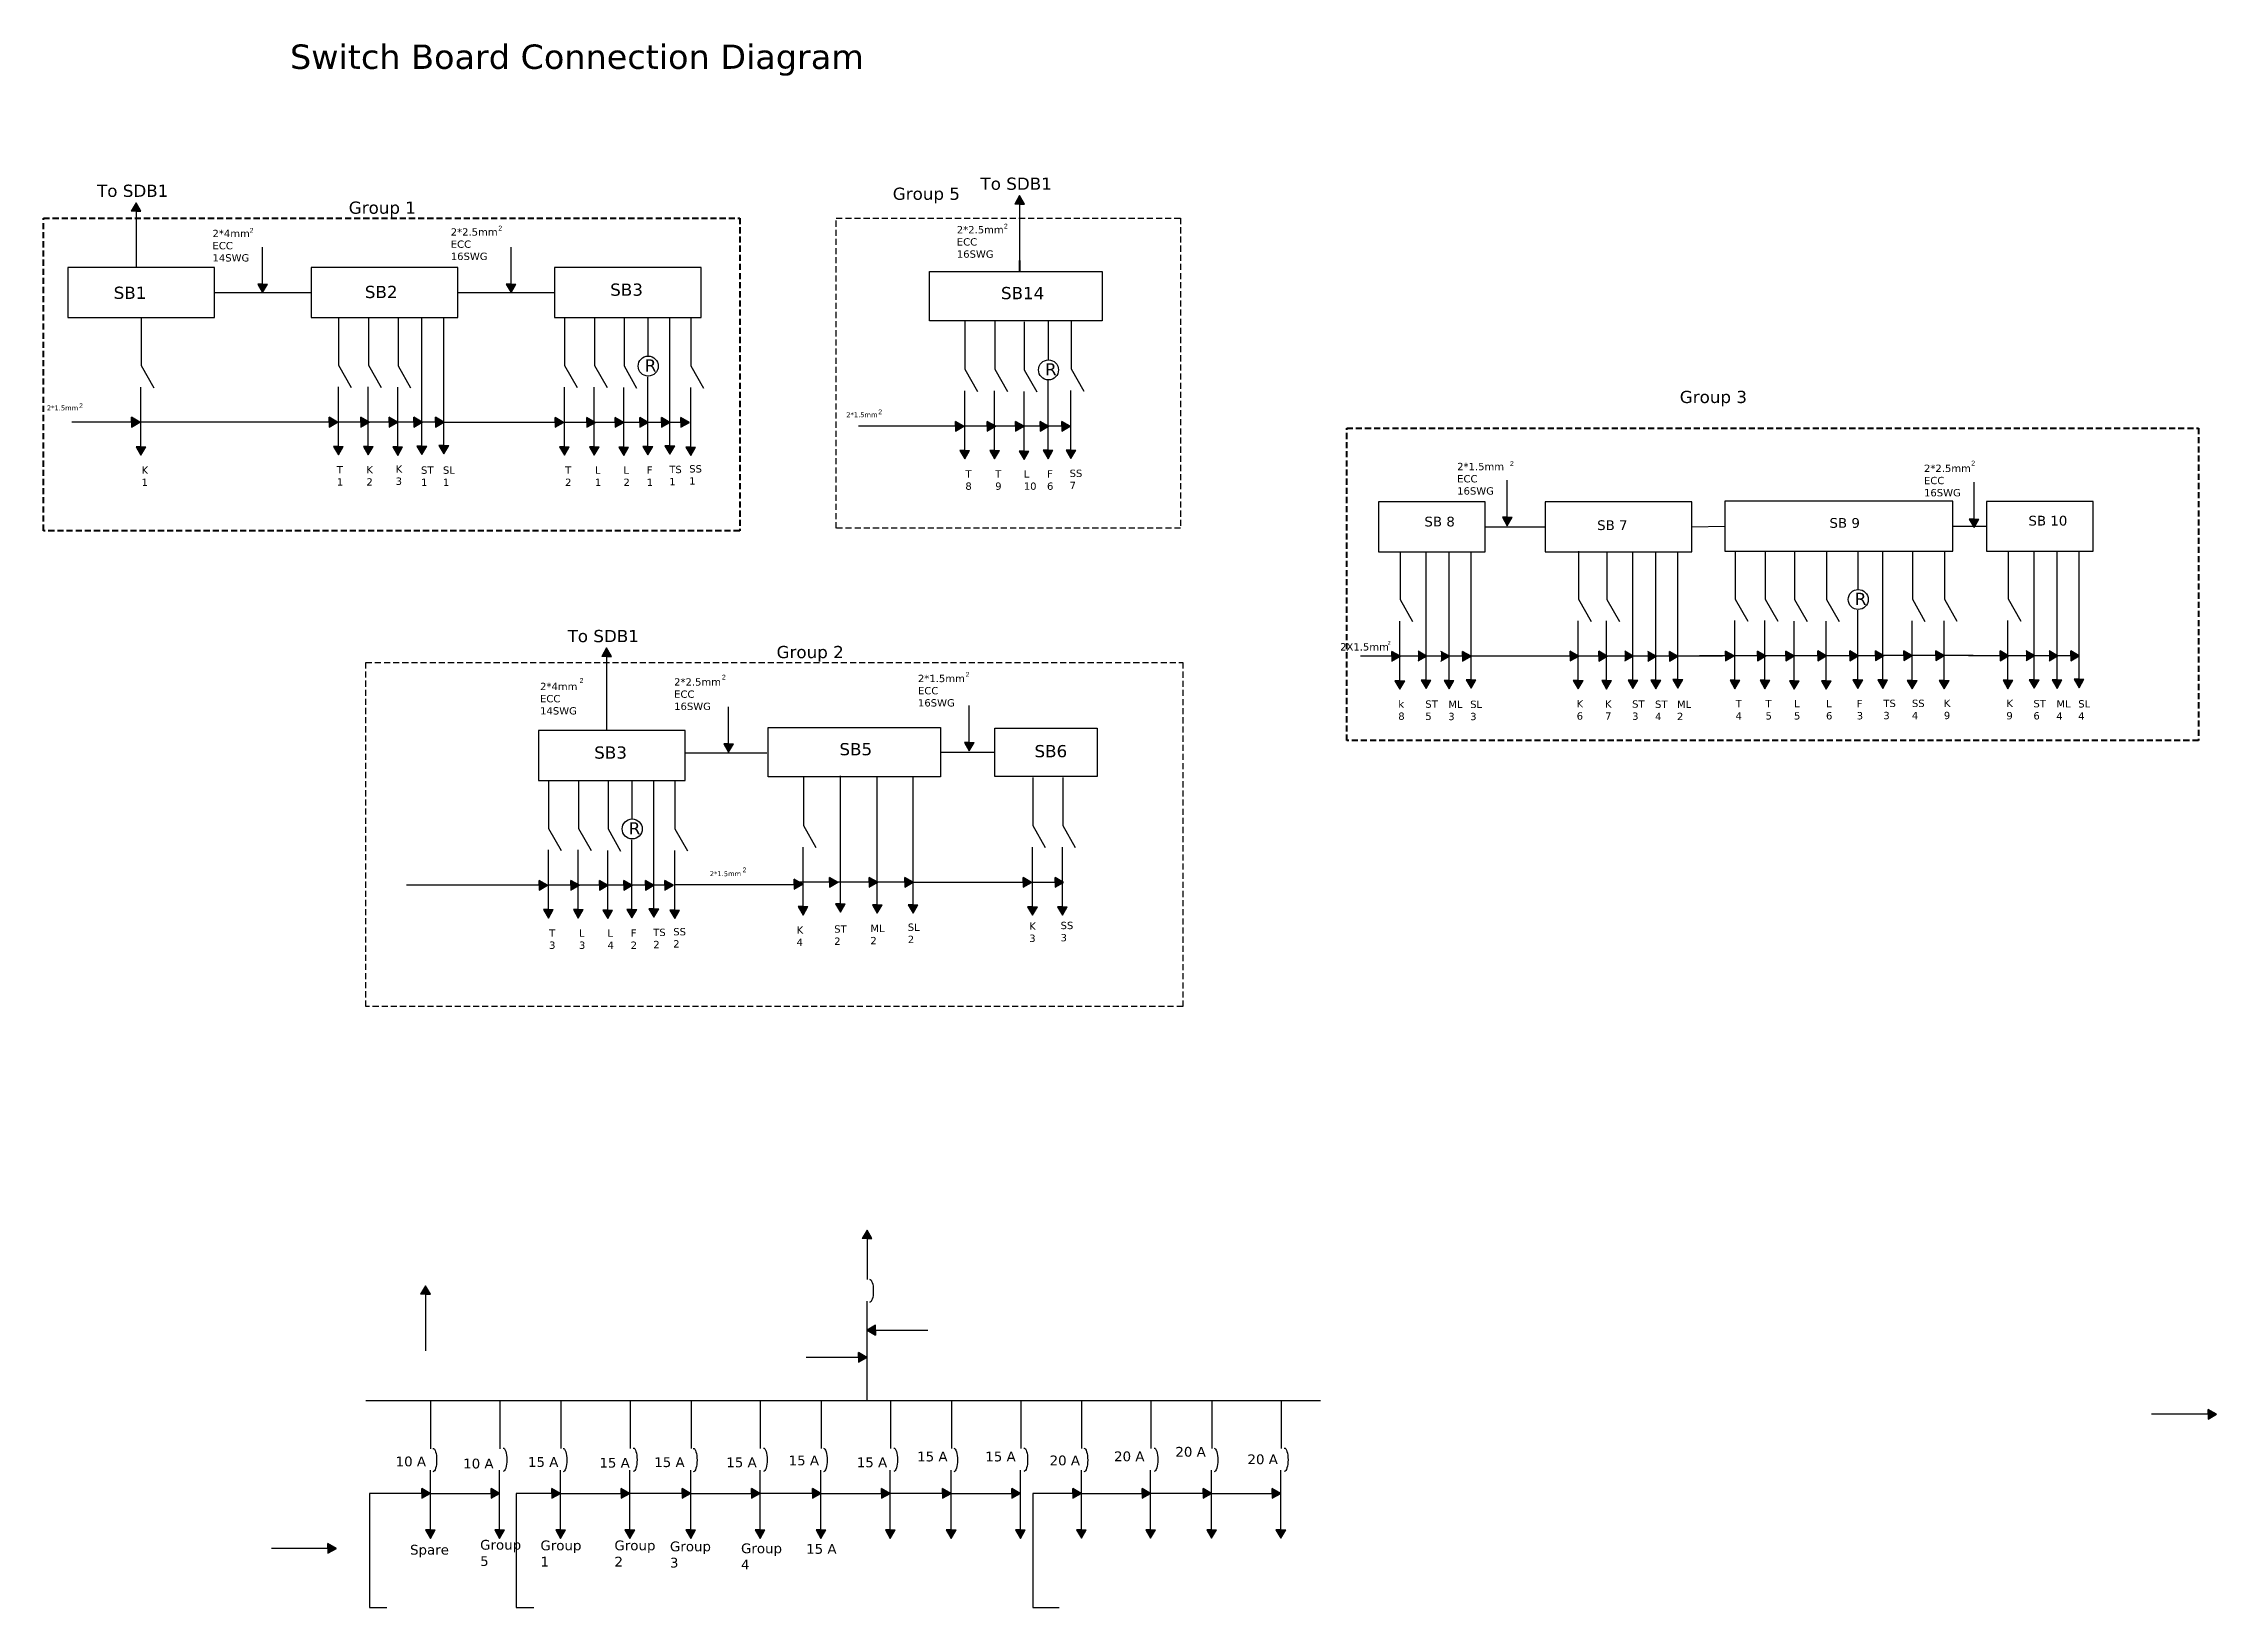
# Model space of a CAD drawing. Header units: millimetres. Extents: x 36 to 163, y -18 to 46.
# Drawn here: x 35.6 to 124.7, y -18.1 to 46.1 of the extents above; entities that cross this region are included whole.
import ezdxf

# ---------------------------------------------------------------- set-up
doc = ezdxf.new("R2010")
doc.units = ezdxf.units.MM
doc.header["$MEASUREMENT"] = 0
doc.linetypes.add('ACAD_ISO02W100', pattern=[15, 12, -3])
doc.linetypes.add('DASHED2', pattern=[0.375, 0.25, -0.125])

msp = doc.modelspace()

# ---------------------------------------------------------------- texts
at = {"attachment_point": 1}
for s, insert, char_height, width in [('{\\fVerdana|b0|i0|c0|p34;Switch Board Connection Diagram}', (45.678, 46.056), 1, 35.3303), ('{\\fVerdana|b0|i0|c0|p34;To SDB1}', (37.759, 40.304), 0.5, 3.69695), ('{\\fVerdana|b0|i0|c0|p34;Group 5}', (70.415, 40.183), 0.5, 3.69695), ('{\\fVerdana|b0|i0|c0|p34;To SDB1}', (74.016, 40.595), 0.5, 3.69695), ('{\\fVerdana|b0|i0|c0|p34;Group 1}', (48.089, 39.611), 0.5, 3.69695), ('{\\fVerdana|b0|i0|c0|p34;2*4mm\\PECC\\P14SWG}', (42.497, 38.453), 0.3, 2.25746), ('2', (44.024, 38.53), 0.2, 0.64172), ('{\\fVerdana|b0|i0|c0|p34;2*2.5mm\\PECC\\P16SWG}', (52.275, 38.514), 0.3, 2.25746), ('2', (54.231, 38.622), 0.2, 0.64172), ('{\\fVerdana|b0|i0|c0|p34;2*2.5mm\\PECC\\P16SWG}', (73.043, 38.607), 0.3, 2.25746), ('2', (74.977, 38.701), 0.2, 0.64172), ('{\\fVerdana|b0|i0|c0|p34;SB1}', (38.442, 36.119), 0.5, 3.69695), ('{\\fVerdana|b0|i0|c0|p34;SB2}', (48.75, 36.153), 0.5, 3.69695), ('{\\fVerdana|b0|i0|c0|p34;SB3}', (58.819, 36.247), 0.5, 3.69695), ('{\\fVerdana|b0|i0|c0|p34;SB14}', (74.855, 36.106), 0.5, 3.69695), ('{\\fVerdana|b0|i0|c0|p34;R}', (60.236, 33.136), 0.5, 0.48631), ('{\\fVerdana|b0|i0|c0|p34;R}', (76.663, 32.979), 0.5, 0.48631), ('{\\fVerdana|b0|i0|c0|p34;2*1.5mm}', (35.702, 31.245), 0.2, 2.25746), ('2', (37.024, 31.336), 0.2, 0.64172), ('{\\fVerdana|b0|i0|c0|p34;Group 3}', (102.713, 31.846), 0.5, 3.69695), ('{\\fVerdana|b0|i0|c0|p34;2*1.5mm}', (68.507, 30.965), 0.2, 2.25746), ('2', (69.822, 31.087), 0.2, 0.64172), ('{\\fVerdana|b0|i0|c0|p34;K\\P1}', (39.588, 28.742), 0.3, 0.35226), ('{\\fVerdana|b0|i0|c0|p34;T\\P1}', (47.6, 28.758), 0.3, 0.35226), ('{\\fVerdana|b0|i0|c0|p34;K\\P2}', (48.814, 28.758), 0.3, 0.35226), ('{\\fVerdana|b0|i0|c0|p34;K\\P3}', (50.013, 28.788), 0.3, 0.35226), ('{\\fVerdana|b0|i0|c0|p34;ST\\P1}', (51.055, 28.742), 0.3, 0.35226), ('{\\fVerdana|b0|i0|c0|p34;SL\\P1}', (51.954, 28.742), 0.3, 0.35226), ('{\\fVerdana|b0|i0|c0|p34;T\\P2}', (56.966, 28.742), 0.3, 0.35226), ('{\\fVerdana|b0|i0|c0|p34;L\\P1}', (58.192, 28.742), 0.3, 0.35226), ('{\\fVerdana|b0|i0|c0|p34;L\\P2}', (59.363, 28.742), 0.3, 0.35226), ('{\\fVerdana|b0|i0|c0|p34;F\\P1}', (60.317, 28.742), 0.3, 0.35226), ('{\\fVerdana|b0|i0|c0|p34;TS\\P1}', (61.243, 28.769), 0.3, 0.35226), ('{\\fVerdana|b0|i0|c0|p34;SS\\P1}', (62.06, 28.796), 0.3, 0.35226), ('{\\fVerdana|b0|i0|c0|p34;T\\P8}', (73.394, 28.585), 0.3, 0.35226), ('{\\fVerdana|b0|i0|c0|p34;T\\P9}', (74.619, 28.585), 0.3, 0.35226), ('{\\fVerdana|b0|i0|c0|p34;L\\P10}', (75.791, 28.585), 0.3, 0.35226), ('{\\fVerdana|b0|i0|c0|p34;F\\P6}', (76.744, 28.585), 0.3, 0.35226), ('{\\fVerdana|b0|i0|c0|p34;SS\\P7}', (77.67, 28.612), 0.3, 0.35226), ('{\\fVerdana|b0|i0|c0|p34;2*1.5mm\\PECC\\P16SWG}', (93.577, 28.889), 0.3, 2.25746), ('2', (95.747, 28.967), 0.2, 0.64172), ('{\\fVerdana|b0|i0|c0|p34;2*2.5mm\\PECC\\P16SWG}', (112.736, 28.816), 0.3, 2.25746), ('2', (114.678, 28.981), 0.2, 0.64172), ('{\\fVerdana|b0|i0|c0|p34;SB 8}', (92.233, 26.681), 0.4, 1.46156), ('{\\fVerdana|b0|i0|c0|p34;SB 7}', (99.322, 26.534), 0.4, 1.46156), ('{\\fVerdana|b0|i0|c0|p34;SB 9}', (108.856, 26.625), 0.4, 1.46156), ('{\\fVerdana|b0|i0|c0|p34;SB 10}', (117.021, 26.718), 0.4, 1.74185), ('{\\fVerdana|b0|i0|c0|p34;R}', (109.895, 23.559), 0.5, 0.48631), ('{\\fVerdana|b0|i0|c0|p34;To SDB1}', (57.07, 22.034), 0.5, 3.69695), ('{\\fVerdana|b0|i0|c0|p34;2X1.5mm}', (88.774, 21.49), 0.3, 0.35226), ('{\\fVerdana|b0|i0|c0|p34;2}', (90.723, 21.583), 0.15, 0.35226), ('{\\fVerdana|b0|i0|c0|p34;Group 2}', (65.646, 21.378), 0.5, 3.69695), ('{\\fVerdana|b0|i0|c0|p34;2*4mm\\PECC\\P14SWG}', (55.94, 19.866), 0.3, 2.25746), ('2', (57.563, 20.059), 0.2, 0.64172), ('{\\fVerdana|b0|i0|c0|p34;2*2.5mm\\PECC\\P16SWG}', (61.442, 20.05), 0.3, 2.25746), ('2', (63.404, 20.195), 0.2, 0.64172), ('{\\fVerdana|b0|i0|c0|p34;2*1.5mm\\PECC\\P16SWG}', (71.449, 20.194), 0.3, 2.25746), ('2', (73.406, 20.311), 0.2, 0.64172), ('{\\fVerdana|b0|i0|c0|p34;k\\P8}', (91.161, 19.147), 0.3, 0.35226), ('{\\fVerdana|b0|i0|c0|p34;ST\\P5}', (92.271, 19.142), 0.3, 0.35226), ('{\\fVerdana|b0|i0|c0|p34;ML\\P3}', (93.211, 19.134), 0.3, 0.35226), ('{\\fVerdana|b0|i0|c0|p34;SL\\P3}', (94.11, 19.134), 0.3, 0.35226), ('{\\fVerdana|b0|i0|c0|p34;K\\P6}', (98.481, 19.154), 0.3, 0.35226), ('{\\fVerdana|b0|i0|c0|p34;K\\P7}', (99.647, 19.15), 0.3, 0.35226), ('{\\fVerdana|b0|i0|c0|p34;ST\\P3}', (100.757, 19.145), 0.3, 0.35226), ('{\\fVerdana|b0|i0|c0|p34;ST\\P4}', (101.698, 19.137), 0.3, 0.35226), ('{\\fVerdana|b0|i0|c0|p34;ML\\P2}', (102.597, 19.137), 0.3, 0.35226), ('{\\fVerdana|b0|i0|c0|p34;T\\P4}', (105.005, 19.16), 0.3, 0.35226), ('{\\fVerdana|b0|i0|c0|p34;T\\P5}', (106.231, 19.16), 0.3, 0.35226), ('{\\fVerdana|b0|i0|c0|p34;L\\P5}', (107.402, 19.16), 0.3, 0.35226), ('{\\fVerdana|b0|i0|c0|p34;L\\P6}', (108.714, 19.163), 0.3, 0.35226), ('{\\fVerdana|b0|i0|c0|p34;F\\P3}', (109.976, 19.164), 0.3, 0.35226), ('{\\fVerdana|b0|i0|c0|p34;TS\\P3}', (111.067, 19.172), 0.3, 0.35226), ('{\\fVerdana|b0|i0|c0|p34;SS\\P4}', (112.238, 19.172), 0.3, 0.35226), ('{\\fVerdana|b0|i0|c0|p34;K\\P9}', (113.55, 19.175), 0.3, 0.35226), ('{\\fVerdana|b0|i0|c0|p34;K\\P9}', (116.116, 19.167), 0.3, 0.35226), ('{\\fVerdana|b0|i0|c0|p34;ST\\P6}', (117.226, 19.161), 0.3, 0.35226), ('{\\fVerdana|b0|i0|c0|p34;ML\\P4}', (118.167, 19.153), 0.3, 0.35226), ('{\\fVerdana|b0|i0|c0|p34;SL\\P4}', (119.065, 19.153), 0.3, 0.35226), ('{\\fVerdana|b0|i0|c0|p34;SB3}', (58.163, 17.254), 0.5, 3.69695), ('{\\fVerdana|b0|i0|c0|p34;SB5}', (68.225, 17.392), 0.5, 3.69695), ('{\\fVerdana|b0|i0|c0|p34;SB6}', (76.232, 17.312), 0.5, 3.69695), ('{\\fVerdana|b0|i0|c0|p34;R}', (59.58, 14.143), 0.5, 0.48631), ('{\\fVerdana|b0|i0|c0|p34;2*1.5mm}', (62.907, 12.132), 0.2, 2.25746), ('2', (64.25, 12.29), 0.2, 0.64172), ('{\\fVerdana|b0|i0|c0|p34;K\\P4}', (66.469, 9.871), 0.3, 0.35226), ('{\\fVerdana|b0|i0|c0|p34;ST\\P2}', (68.011, 9.913), 0.3, 0.35226), ('{\\fVerdana|b0|i0|c0|p34;ML\\P2}', (69.496, 9.938), 0.3, 0.35226), ('{\\fVerdana|b0|i0|c0|p34;SL\\P2}', (71.032, 9.987), 0.3, 0.35226), ('{\\fVerdana|b0|i0|c0|p34;K\\P3}', (76.014, 10.034), 0.3, 0.35226), ('{\\fVerdana|b0|i0|c0|p34;SS\\P3}', (77.301, 10.059), 0.3, 0.35226), ('{\\fVerdana|b0|i0|c0|p34;T\\P3}', (56.31, 9.749), 0.3, 0.35226), ('{\\fVerdana|b0|i0|c0|p34;L\\P3}', (57.536, 9.749), 0.3, 0.35226), ('{\\fVerdana|b0|i0|c0|p34;L\\P4}', (58.707, 9.749), 0.3, 0.35226), ('{\\fVerdana|b0|i0|c0|p34;F\\P2}', (59.66, 9.749), 0.3, 0.35226), ('{\\fVerdana|b0|i0|c0|p34;TS\\P2}', (60.586, 9.776), 0.3, 0.35226), ('{\\fVerdana|b0|i0|c0|p34;SS\\P2}', (61.404, 9.803), 0.3, 0.35226), ('{\\fVerdana|b0|i0|c0|p34;20 A}', (82.014, -11.487), 0.4, 1.46751), ('{\\fVerdana|b0|i0|c0|p34;10 A}', (50.013, -11.883), 0.4, 1.46751), ('{\\fVerdana|b0|i0|c0|p34;10 A}', (52.785, -11.969), 0.4, 1.46751), ('{\\fVerdana|b0|i0|c0|p34;15 A}', (55.445, -11.905), 0.4, 1.46751), ('{\\fVerdana|b0|i0|c0|p34;15 A}', (58.375, -11.935), 0.4, 1.46751), ('{\\fVerdana|b0|i0|c0|p34;15 A}', (60.627, -11.914), 0.4, 1.46751), ('{\\fVerdana|b0|i0|c0|p34;15 A}', (63.584, -11.92), 0.4, 1.46751), ('{\\fVerdana|b0|i0|c0|p34;15 A}', (66.142, -11.841), 0.4, 1.46751), ('{\\fVerdana|b0|i0|c0|p34;15 A}', (68.939, -11.92), 0.4, 1.46751), ('{\\fVerdana|b0|i0|c0|p34;15 A}', (71.416, -11.681), 0.4, 1.46751), ('{\\fVerdana|b0|i0|c0|p34;15 A}', (74.213, -11.681), 0.4, 1.46751), ('{\\fVerdana|b0|i0|c0|p34;20 A}', (76.851, -11.841), 0.4, 1.46751), ('{\\fVerdana|b0|i0|c0|p34;20 A}', (79.497, -11.674), 0.4, 1.46751), ('{\\fVerdana|b0|i0|c0|p34;20 A}', (84.971, -11.794), 0.4, 1.46751), ('{\\fVerdana|b0|i0|c0|p34;Spare}', (50.605, -15.505), 0.4, 1.46751), ('{\\fVerdana|b0|i0|c0|p34;Group 5}', (53.482, -15.303), 0.4, 1.46751), ('{\\fVerdana|b0|i0|c0|p34;Group 1}', (55.956, -15.328), 0.4, 1.46751), ('{\\fVerdana|b0|i0|c0|p34;Group 2}', (58.993, -15.328), 0.4, 1.46751), ('{\\fVerdana|b0|i0|c0|p34;Group 3}', (61.271, -15.368), 0.4, 1.46751), ('{\\fVerdana|b0|i0|c0|p34;Group 4}', (64.188, -15.448), 0.4, 1.46751), ('{\\fVerdana|b0|i0|c0|p34;15 A}', (66.861, -15.472), 0.4, 1.46751)]:
    msp.add_mtext(s, dxfattribs=dict(at, insert=insert, char_height=char_height, width=width))

# ---------------------------------------------------------------- hatches: boundary and pattern name
for points in [[(39.362, 39.566), (39.162, 39.219), (39.362, 39.219), (39.562, 39.219)], [(75.619, 39.856), (75.419, 39.51), (75.619, 39.51), (75.819, 39.51)], [(44.552, 35.875), (44.752, 36.221), (44.552, 36.221), (44.352, 36.221)], [(54.748, 35.875), (54.948, 36.221), (54.748, 36.221), (54.548, 36.221)], [(39.513, 30.562), (39.167, 30.761), (39.167, 30.561), (39.167, 30.361)], [(47.627, 30.562), (47.281, 30.761), (47.281, 30.561), (47.281, 30.361)], [(48.937, 30.562), (48.591, 30.761), (48.591, 30.561), (48.591, 30.361)], [(50.1, 30.562), (49.754, 30.761), (49.754, 30.561), (49.754, 30.361)], [(51.102, 30.561), (50.755, 30.761), (50.755, 30.561), (50.755, 30.361)], [(51.99, 30.561), (51.644, 30.761), (51.644, 30.561), (51.644, 30.361)], [(56.902, 30.551), (56.556, 30.75), (56.556, 30.55), (56.556, 30.35)], [(58.212, 30.551), (57.866, 30.75), (57.866, 30.55), (57.866, 30.35)], [(59.375, 30.551), (59.029, 30.75), (59.029, 30.55), (59.029, 30.35)], [(60.377, 30.55), (60.03, 30.75), (60.03, 30.55), (60.03, 30.35)], [(61.265, 30.55), (60.919, 30.75), (60.919, 30.55), (60.919, 30.35)], [(62.068, 30.55), (61.721, 30.75), (61.721, 30.55), (61.721, 30.35)], [(73.33, 30.394), (72.984, 30.593), (72.984, 30.393), (72.984, 30.193)], [(74.64, 30.394), (74.294, 30.593), (74.294, 30.393), (74.294, 30.193)], [(75.803, 30.394), (75.456, 30.593), (75.456, 30.393), (75.456, 30.193)], [(76.804, 30.393), (76.458, 30.593), (76.458, 30.393), (76.458, 30.193)], [(77.693, 30.393), (77.347, 30.593), (77.347, 30.393), (77.347, 30.193)], [(39.56, 29.202), (39.759, 29.548), (39.559, 29.548), (39.359, 29.548)], [(47.664, 29.217), (47.864, 29.563), (47.664, 29.563), (47.464, 29.563)], [(48.892, 29.217), (49.092, 29.563), (48.892, 29.563), (48.692, 29.563)], [(50.101, 29.197), (50.3, 29.544), (50.1, 29.544), (49.9, 29.544)], [(51.087, 29.227), (51.287, 29.573), (51.087, 29.573), (50.887, 29.573)], [(51.99, 29.254), (52.19, 29.601), (51.99, 29.601), (51.79, 29.601)], [(56.939, 29.206), (57.139, 29.552), (56.939, 29.552), (56.739, 29.552)], [(58.167, 29.206), (58.367, 29.552), (58.167, 29.552), (57.967, 29.552)], [(59.376, 29.186), (59.575, 29.533), (59.375, 29.533), (59.175, 29.533)], [(60.362, 29.216), (60.562, 29.562), (60.362, 29.562), (60.162, 29.562)], [(61.265, 29.243), (61.465, 29.59), (61.265, 29.59), (61.065, 29.59)], [(62.124, 29.188), (62.324, 29.534), (62.124, 29.534), (61.924, 29.534)], [(73.366, 29.049), (73.566, 29.395), (73.366, 29.395), (73.166, 29.395)], [(74.595, 29.049), (74.795, 29.395), (74.595, 29.395), (74.395, 29.395)], [(75.803, 29.029), (76.003, 29.376), (75.803, 29.376), (75.603, 29.376)], [(76.79, 29.059), (76.989, 29.405), (76.789, 29.405), (76.589, 29.405)], [(77.725, 29.065), (77.925, 29.411), (77.725, 29.411), (77.525, 29.411)], [(95.633, 26.312), (95.833, 26.658), (95.633, 26.658), (95.433, 26.658)], [(114.792, 26.238), (114.991, 26.584), (114.791, 26.584), (114.591, 26.584)], [(58.673, 21.296), (58.473, 20.949), (58.673, 20.949), (58.873, 20.949)], [(91.247, 20.954), (90.901, 21.154), (90.901, 20.954), (90.901, 20.754)], [(92.317, 20.961), (91.971, 21.161), (91.971, 20.961), (91.971, 20.761)], [(93.258, 20.953), (92.911, 21.152), (92.911, 20.952), (92.911, 20.752)], [(94.147, 20.953), (93.8, 21.152), (93.8, 20.952), (93.8, 20.752)], [(98.567, 20.961), (98.221, 21.161), (98.221, 20.961), (98.221, 20.761)], [(99.733, 20.957), (99.387, 21.157), (99.387, 20.957), (99.387, 20.757)], [(100.803, 20.964), (100.457, 21.164), (100.457, 20.964), (100.457, 20.764)], [(101.744, 20.956), (101.398, 21.155), (101.398, 20.955), (101.398, 20.755)], [(102.633, 20.956), (102.287, 21.155), (102.287, 20.955), (102.287, 20.755)], [(104.941, 20.968), (104.595, 21.168), (104.595, 20.968), (104.595, 20.768)], [(106.251, 20.968), (105.905, 21.168), (105.905, 20.968), (105.905, 20.768)], [(107.414, 20.968), (107.068, 21.168), (107.068, 20.968), (107.068, 20.768)], [(108.726, 20.971), (108.379, 21.171), (108.379, 20.971), (108.379, 20.771)], [(110.036, 20.972), (109.689, 21.172), (109.689, 20.972), (109.689, 20.772)], [(111.087, 20.981), (110.741, 21.18), (110.741, 20.98), (110.741, 20.78)], [(112.25, 20.981), (111.904, 21.18), (111.904, 20.98), (111.904, 20.78)], [(113.562, 20.984), (113.215, 21.183), (113.215, 20.983), (113.215, 20.783)], [(116.202, 20.973), (115.856, 21.173), (115.856, 20.973), (115.856, 20.773)], [(117.272, 20.98), (116.926, 21.18), (116.926, 20.98), (116.926, 20.78)], [(118.213, 20.972), (117.866, 21.172), (117.866, 20.972), (117.866, 20.772)], [(119.102, 20.972), (118.755, 21.172), (118.755, 20.972), (118.755, 20.772)], [(91.224, 19.606), (91.424, 19.952), (91.224, 19.952), (91.024, 19.952)], [(92.303, 19.627), (92.502, 19.973), (92.302, 19.973), (92.102, 19.973)], [(93.243, 19.618), (93.443, 19.965), (93.243, 19.965), (93.043, 19.965)], [(94.147, 19.646), (94.346, 19.992), (94.146, 19.992), (93.946, 19.992)], [(98.544, 19.613), (98.744, 19.959), (98.544, 19.959), (98.344, 19.959)], [(99.71, 19.609), (99.91, 19.955), (99.71, 19.955), (99.51, 19.955)], [(100.789, 19.63), (100.989, 19.976), (100.789, 19.976), (100.589, 19.976)], [(101.73, 19.621), (101.929, 19.968), (101.729, 19.968), (101.529, 19.968)], [(102.633, 19.649), (102.833, 19.995), (102.633, 19.995), (102.433, 19.995)], [(104.978, 19.624), (105.177, 19.97), (104.977, 19.97), (104.777, 19.97)], [(106.206, 19.624), (106.406, 19.97), (106.206, 19.97), (106.006, 19.97)], [(107.414, 19.604), (107.614, 19.95), (107.414, 19.95), (107.214, 19.95)], [(108.726, 19.607), (108.926, 19.953), (108.726, 19.953), (108.526, 19.953)], [(110.021, 19.638), (110.221, 19.984), (110.021, 19.984), (109.821, 19.984)], [(111.042, 19.636), (111.242, 19.982), (111.042, 19.982), (110.842, 19.982)], [(112.25, 19.616), (112.45, 19.962), (112.25, 19.962), (112.05, 19.962)], [(113.562, 19.619), (113.762, 19.966), (113.562, 19.966), (113.362, 19.966)], [(116.179, 19.625), (116.379, 19.972), (116.179, 19.972), (115.979, 19.972)], [(117.258, 19.646), (117.457, 19.992), (117.257, 19.992), (117.057, 19.992)], [(118.198, 19.638), (118.398, 19.984), (118.198, 19.984), (117.998, 19.984)], [(119.102, 19.665), (119.301, 20.012), (119.101, 20.012), (118.901, 20.012)], [(63.679, 17.018), (63.878, 17.364), (63.678, 17.364), (63.478, 17.364)], [(73.553, 17.074), (73.753, 17.42), (73.553, 17.42), (73.353, 17.42)], [(56.246, 11.558), (55.9, 11.757), (55.9, 11.557), (55.9, 11.357)], [(57.556, 11.558), (57.21, 11.757), (57.21, 11.557), (57.21, 11.357)], [(58.719, 11.558), (58.373, 11.757), (58.373, 11.557), (58.373, 11.357)], [(59.72, 11.557), (59.374, 11.757), (59.374, 11.557), (59.374, 11.357)], [(60.609, 11.557), (60.263, 11.757), (60.263, 11.557), (60.263, 11.357)], [(61.411, 11.557), (61.065, 11.757), (61.065, 11.557), (61.065, 11.357)], [(66.718, 11.604), (66.371, 11.804), (66.371, 11.604), (66.371, 11.404)], [(68.161, 11.68), (67.815, 11.88), (67.815, 11.68), (67.815, 11.48)], [(69.796, 11.68), (69.449, 11.88), (69.449, 11.68), (69.449, 11.48)], [(71.257, 11.68), (70.911, 11.88), (70.911, 11.68), (70.911, 11.48)], [(76.113, 11.678), (75.767, 11.878), (75.767, 11.678), (75.767, 11.478)], [(77.423, 11.678), (77.077, 11.878), (77.077, 11.678), (77.077, 11.478)], [(68.268, 10.454), (68.468, 10.8), (68.268, 10.8), (68.068, 10.8)], [(69.779, 10.412), (69.978, 10.758), (69.778, 10.758), (69.578, 10.758)], [(71.247, 10.412), (71.447, 10.758), (71.247, 10.758), (71.047, 10.758)], [(56.282, 10.213), (56.482, 10.559), (56.282, 10.559), (56.082, 10.559)], [(57.511, 10.213), (57.711, 10.559), (57.511, 10.559), (57.311, 10.559)], [(58.719, 10.193), (58.919, 10.54), (58.719, 10.54), (58.519, 10.54)], [(59.706, 10.223), (59.906, 10.569), (59.706, 10.569), (59.506, 10.569)], [(60.609, 10.25), (60.809, 10.597), (60.609, 10.597), (60.409, 10.597)], [(61.468, 10.195), (61.667, 10.541), (61.467, 10.541), (61.267, 10.541)], [(66.736, 10.335), (66.936, 10.682), (66.736, 10.682), (66.536, 10.682)], [(76.149, 10.333), (76.349, 10.679), (76.149, 10.679), (75.949, 10.679)], [(77.378, 10.333), (77.578, 10.679), (77.378, 10.679), (77.178, 10.679)], [(69.358, -2.594), (69.159, -2.94), (69.359, -2.94), (69.559, -2.94)], [(51.24, -4.874), (51.04, -5.221), (51.24, -5.221), (51.44, -5.221)], [(69.358, -6.698), (69.704, -6.898), (69.704, -6.698), (69.704, -6.498)], [(69.355, -7.813), (69.009, -7.613), (69.009, -7.813), (69.009, -8.013)], [(124.741, -10.148), (124.395, -9.949), (124.395, -10.149), (124.395, -10.349)], [(51.432, -13.393), (51.086, -13.193), (51.086, -13.393), (51.086, -13.593)], [(54.276, -13.393), (53.929, -13.193), (53.929, -13.393), (53.929, -13.593)], [(56.776, -13.393), (56.429, -13.193), (56.429, -13.393), (56.429, -13.593)], [(59.619, -13.393), (59.273, -13.193), (59.273, -13.393), (59.273, -13.593)], [(62.119, -13.393), (61.773, -13.193), (61.773, -13.393), (61.773, -13.593)], [(64.962, -13.393), (64.616, -13.193), (64.616, -13.393), (64.616, -13.593)], [(67.462, -13.392), (67.116, -13.192), (67.116, -13.392), (67.116, -13.592)], [(70.306, -13.392), (69.959, -13.192), (69.959, -13.392), (69.959, -13.592)], [(72.806, -13.392), (72.46, -13.192), (72.46, -13.392), (72.46, -13.592)], [(75.649, -13.392), (75.303, -13.192), (75.303, -13.392), (75.303, -13.592)], [(78.149, -13.392), (77.803, -13.192), (77.803, -13.392), (77.803, -13.592)], [(80.993, -13.392), (80.646, -13.192), (80.646, -13.392), (80.646, -13.592)], [(83.493, -13.392), (83.147, -13.192), (83.147, -13.392), (83.147, -13.592)], [(86.336, -13.392), (85.99, -13.192), (85.99, -13.392), (85.99, -13.592)], [(51.438, -15.238), (51.638, -14.892), (51.438, -14.892), (51.238, -14.892)], [(54.281, -15.238), (54.481, -14.892), (54.281, -14.892), (54.081, -14.892)], [(56.781, -15.238), (56.981, -14.892), (56.781, -14.892), (56.581, -14.892)], [(59.625, -15.238), (59.824, -14.892), (59.624, -14.892), (59.424, -14.892)], [(62.125, -15.238), (62.325, -14.892), (62.125, -14.892), (61.925, -14.892)], [(64.968, -15.238), (65.168, -14.892), (64.968, -14.892), (64.768, -14.892)], [(67.468, -15.238), (67.668, -14.891), (67.468, -14.891), (67.268, -14.891)], [(70.312, -15.238), (70.511, -14.891), (70.311, -14.891), (70.111, -14.891)], [(72.812, -15.238), (73.012, -14.891), (72.812, -14.891), (72.612, -14.891)], [(75.655, -15.238), (75.855, -14.891), (75.655, -14.891), (75.455, -14.891)], [(78.155, -15.237), (78.355, -14.891), (78.155, -14.891), (77.955, -14.891)], [(80.998, -15.237), (81.198, -14.891), (80.998, -14.891), (80.798, -14.891)], [(83.499, -15.237), (83.698, -14.891), (83.498, -14.891), (83.298, -14.891)], [(86.342, -15.237), (86.542, -14.891), (86.342, -14.891), (86.142, -14.891)], [(47.582, -15.651), (47.235, -15.451), (47.235, -15.651), (47.235, -15.851)]]:
    msp.add_hatch(color=256).paths.add_polyline_path(points)

# ---------------------------------------------------------------- linework, layer by layer
for p, q in [((39.362, 39.566), (39.162, 39.219)), ((39.562, 39.219), (39.362, 39.566)), ((75.619, 39.856), (75.419, 39.51)), ((75.619, 39.51), (75.419, 39.51)), ((75.819, 39.51), (75.619, 39.856)), ((75.619, 39.51), (75.819, 39.51)), ((39.362, 39.219), (39.162, 39.219)), ((39.362, 39.219), (39.562, 39.219)), ((44.552, 36.048), (44.552, 37.741)), ((54.748, 36.048), (54.748, 37.741)), ((42.581, 35.875), (46.545, 35.875)), ((44.552, 36.221), (44.352, 36.221)), ((44.352, 36.221), (44.552, 35.875)), ((44.552, 36.221), (44.752, 36.221)), ((44.552, 35.875), (44.752, 36.221)), ((52.567, 35.875), (56.529, 35.875)), ((54.748, 36.221), (54.548, 36.221)), ((54.548, 36.221), (54.748, 35.875)), ((54.748, 36.221), (54.948, 36.221)), ((54.748, 35.875), (54.948, 36.221)), ((39.57, 34.851), (39.57, 32.881)), ((47.674, 34.866), (47.674, 32.896)), ((48.903, 34.866), (48.903, 32.896)), ((50.111, 34.846), (50.111, 32.877)), ((51.087, 29.4), (51.087, 34.851)), ((51.99, 29.428), (51.99, 34.851)), ((56.949, 34.855), (56.949, 32.885)), ((58.178, 34.855), (58.178, 32.885)), ((59.386, 34.835), (59.386, 32.866)), ((60.378, 33.272), (60.378, 34.851)), ((61.265, 29.417), (61.265, 34.84)), ((62.134, 34.836), (62.134, 32.867)), ((73.376, 34.698), (73.376, 32.728)), ((74.605, 34.698), (74.605, 32.728)), ((75.813, 34.678), (75.813, 32.709)), ((76.806, 33.115), (76.806, 34.694)), ((77.735, 34.714), (77.735, 32.744)), ((39.57, 32.881), (40.086, 31.973)), ((47.674, 32.896), (48.19, 31.988)), ((48.903, 32.896), (49.419, 31.988)), ((50.111, 32.877), (50.627, 31.968)), ((56.949, 32.885), (57.465, 31.977)), ((58.178, 32.885), (58.694, 31.977)), ((59.386, 32.866), (59.902, 31.957)), ((60.362, 29.562), (60.362, 32.422)), ((62.134, 32.867), (62.65, 31.959)), ((73.376, 32.728), (73.892, 31.82)), ((74.605, 32.728), (75.121, 31.82)), ((75.813, 32.709), (76.329, 31.8)), ((76.789, 29.405), (76.789, 32.265)), ((77.735, 32.744), (78.252, 31.836)), ((39.559, 29.375), (39.559, 31.995)), ((47.664, 29.39), (47.664, 32.01)), ((48.892, 29.39), (48.892, 32.01)), ((50.1, 29.37), (50.1, 31.99)), ((56.939, 29.379), (56.939, 31.999)), ((58.167, 29.379), (58.167, 31.999)), ((59.375, 29.359), (59.375, 31.979)), ((62.124, 29.361), (62.124, 31.981)), ((73.366, 29.222), (73.366, 31.842)), ((74.595, 29.222), (74.595, 31.842)), ((75.803, 29.202), (75.803, 31.822)), ((77.725, 29.238), (77.725, 31.858)), ((39.34, 30.561), (36.72, 30.561)), ((39.167, 30.561), (39.167, 30.761)), ((39.513, 30.562), (39.167, 30.761)), ((39.167, 30.361), (39.513, 30.562)), ((39.167, 30.561), (39.167, 30.361)), ((47.454, 30.561), (39.559, 30.561)), ((47.281, 30.561), (47.281, 30.761)), ((47.627, 30.562), (47.281, 30.761)), ((47.281, 30.361), (47.627, 30.562)), ((47.281, 30.561), (47.281, 30.361)), ((48.764, 30.561), (47.454, 30.561)), ((48.591, 30.561), (48.591, 30.761)), ((48.937, 30.562), (48.591, 30.761)), ((48.591, 30.361), (48.937, 30.562)), ((48.591, 30.561), (48.591, 30.361)), ((49.901, 30.561), (48.591, 30.561)), ((50.929, 30.562), (49.619, 30.562)), ((49.754, 30.561), (49.754, 30.761)), ((50.1, 30.562), (49.754, 30.761)), ((49.754, 30.361), (50.1, 30.562)), ((49.754, 30.561), (49.754, 30.361)), ((51.817, 30.561), (50.507, 30.561)), ((50.755, 30.561), (50.755, 30.761)), ((51.102, 30.561), (50.755, 30.761)), ((50.755, 30.561), (50.755, 30.361)), ((50.755, 30.361), (51.102, 30.561)), ((51.644, 30.561), (51.644, 30.761)), ((51.99, 30.561), (51.644, 30.761)), ((51.644, 30.561), (51.644, 30.361)), ((51.644, 30.361), (51.99, 30.561)), ((56.556, 30.55), (51.99, 30.55)), ((56.556, 30.55), (56.556, 30.75)), ((56.902, 30.551), (56.556, 30.75)), ((56.556, 30.35), (56.902, 30.551)), ((56.556, 30.55), (56.556, 30.35)), ((58.039, 30.55), (56.729, 30.55)), ((57.866, 30.55), (57.866, 30.75)), ((58.212, 30.551), (57.866, 30.75)), ((57.866, 30.35), (58.212, 30.551)), ((57.866, 30.55), (57.866, 30.35)), ((59.176, 30.55), (57.866, 30.55)), ((60.204, 30.551), (58.894, 30.551)), ((59.029, 30.55), (59.029, 30.75)), ((59.375, 30.551), (59.029, 30.75)), ((59.029, 30.35), (59.375, 30.551)), ((59.029, 30.55), (59.029, 30.35)), ((61.092, 30.55), (59.782, 30.55)), ((60.03, 30.55), (60.03, 30.75)), ((60.377, 30.55), (60.03, 30.75)), ((60.03, 30.55), (60.03, 30.35)), ((60.03, 30.35), (60.377, 30.55)), ((61.895, 30.55), (60.585, 30.55)), ((60.919, 30.55), (60.919, 30.75)), ((61.265, 30.55), (60.919, 30.75)), ((60.919, 30.55), (60.919, 30.35)), ((60.919, 30.35), (61.265, 30.55)), ((61.721, 30.55), (61.721, 30.75)), ((62.068, 30.55), (61.721, 30.75)), ((61.721, 30.55), (61.721, 30.35)), ((61.721, 30.35), (62.068, 30.55)), ((72.984, 30.393), (72.984, 30.593)), ((73.33, 30.394), (72.984, 30.593)), ((72.984, 30.193), (73.33, 30.394)), ((72.984, 30.393), (72.984, 30.193)), ((74.467, 30.393), (73.157, 30.393)), ((74.294, 30.393), (74.294, 30.593)), ((74.64, 30.394), (74.294, 30.593)), ((74.294, 30.193), (74.64, 30.394)), ((74.294, 30.393), (74.294, 30.193)), ((75.604, 30.393), (74.294, 30.393)), ((76.632, 30.394), (75.322, 30.394)), ((75.456, 30.393), (75.456, 30.593)), ((75.803, 30.394), (75.456, 30.593)), ((75.456, 30.193), (75.803, 30.394)), ((75.456, 30.393), (75.456, 30.193)), ((77.52, 30.393), (76.21, 30.393)), ((76.458, 30.393), (76.458, 30.593)), ((76.804, 30.393), (76.458, 30.593)), ((76.458, 30.393), (76.458, 30.193)), ((76.458, 30.193), (76.804, 30.393)), ((77.347, 30.393), (77.347, 30.593)), ((77.693, 30.393), (77.347, 30.593)), ((77.347, 30.393), (77.347, 30.193)), ((77.347, 30.193), (77.693, 30.393)), ((39.559, 29.548), (39.359, 29.548)), ((39.359, 29.548), (39.56, 29.202)), ((39.559, 29.548), (39.759, 29.548)), ((39.56, 29.202), (39.759, 29.548)), ((47.664, 29.563), (47.464, 29.563)), ((47.464, 29.563), (47.664, 29.217)), ((47.664, 29.563), (47.864, 29.563)), ((47.664, 29.217), (47.864, 29.563)), ((48.892, 29.563), (48.692, 29.563)), ((48.692, 29.563), (48.892, 29.217)), ((48.892, 29.563), (49.092, 29.563)), ((48.892, 29.217), (49.092, 29.563)), ((50.1, 29.544), (49.9, 29.544)), ((49.9, 29.544), (50.101, 29.197)), ((50.1, 29.544), (50.3, 29.544)), ((50.101, 29.197), (50.3, 29.544)), ((51.087, 29.573), (50.887, 29.573)), ((50.887, 29.573), (51.087, 29.227)), ((51.087, 29.573), (51.287, 29.573)), ((51.087, 29.227), (51.287, 29.573)), ((51.99, 29.601), (51.79, 29.601)), ((51.79, 29.601), (51.99, 29.254)), ((51.99, 29.601), (52.19, 29.601)), ((51.99, 29.254), (52.19, 29.601)), ((56.939, 29.552), (56.739, 29.552)), ((56.739, 29.552), (56.939, 29.206)), ((56.939, 29.552), (57.139, 29.552)), ((56.939, 29.206), (57.139, 29.552)), ((58.167, 29.552), (57.967, 29.552)), ((57.967, 29.552), (58.167, 29.206)), ((58.167, 29.552), (58.367, 29.552)), ((58.167, 29.206), (58.367, 29.552)), ((59.375, 29.533), (59.175, 29.533)), ((59.175, 29.533), (59.376, 29.186)), ((59.375, 29.533), (59.575, 29.533)), ((59.376, 29.186), (59.575, 29.533)), ((60.362, 29.562), (60.162, 29.562)), ((60.162, 29.562), (60.362, 29.216)), ((60.362, 29.562), (60.562, 29.562)), ((60.362, 29.216), (60.562, 29.562)), ((61.265, 29.59), (61.065, 29.59)), ((61.065, 29.59), (61.265, 29.243)), ((61.265, 29.59), (61.465, 29.59)), ((61.265, 29.243), (61.465, 29.59)), ((62.124, 29.534), (61.924, 29.534)), ((61.924, 29.534), (62.124, 29.188)), ((62.124, 29.534), (62.324, 29.534)), ((62.124, 29.188), (62.324, 29.534)), ((73.366, 29.395), (73.166, 29.395)), ((73.166, 29.395), (73.366, 29.049)), ((73.366, 29.395), (73.566, 29.395)), ((73.366, 29.049), (73.566, 29.395)), ((74.595, 29.395), (74.395, 29.395)), ((74.395, 29.395), (74.595, 29.049)), ((74.595, 29.395), (74.795, 29.395)), ((74.595, 29.049), (74.795, 29.395)), ((75.803, 29.376), (75.603, 29.376)), ((75.603, 29.376), (75.803, 29.029)), ((75.803, 29.376), (76.003, 29.376)), ((75.803, 29.029), (76.003, 29.376)), ((76.789, 29.405), (76.589, 29.405)), ((76.589, 29.405), (76.79, 29.059)), ((76.789, 29.405), (76.989, 29.405)), ((76.79, 29.059), (76.989, 29.405)), ((77.725, 29.411), (77.525, 29.411)), ((77.525, 29.411), (77.725, 29.065)), ((77.725, 29.411), (77.925, 29.411)), ((77.725, 29.065), (77.925, 29.411)), ((95.633, 26.485), (95.633, 28.178)), ((114.791, 26.411), (114.791, 28.104)), ((94.724, 26.267), (97.187, 26.267)), ((95.633, 26.658), (95.433, 26.658)), ((95.433, 26.658), (95.633, 26.312)), ((95.633, 26.658), (95.833, 26.658)), ((95.633, 26.312), (95.833, 26.658)), ((103.21, 26.27), (104.568, 26.293)), ((113.918, 26.293), (115.302, 26.286)), ((114.791, 26.584), (114.591, 26.584)), ((114.591, 26.584), (114.792, 26.238)), ((114.791, 26.584), (114.991, 26.584)), ((114.792, 26.238), (114.991, 26.584)), ((91.234, 25.255), (91.234, 23.285)), ((92.302, 19.8), (92.302, 25.251)), ((93.243, 19.791), (93.243, 25.242)), ((94.146, 19.819), (94.146, 25.242)), ((98.554, 25.262), (98.554, 23.293)), ((99.721, 25.258), (99.721, 23.289)), ((100.789, 19.803), (100.789, 25.254)), ((101.729, 19.795), (101.729, 25.245)), ((102.633, 19.822), (102.633, 25.245)), ((104.988, 25.273), (104.988, 23.303)), ((106.216, 25.273), (106.216, 23.303)), ((107.425, 25.253), (107.425, 23.284)), ((108.736, 25.256), (108.736, 23.287)), ((110.037, 23.695), (110.037, 25.273)), ((111.042, 22.429), (111.042, 25.269)), ((112.26, 25.265), (112.26, 23.296)), ((113.572, 25.268), (113.572, 23.299)), ((116.189, 25.274), (116.189, 23.305)), ((117.257, 19.819), (117.257, 25.27)), ((118.198, 19.811), (118.198, 25.262)), ((119.101, 19.839), (119.101, 25.262)), ((91.234, 23.285), (91.75, 22.377)), ((98.554, 23.293), (99.07, 22.384)), ((99.721, 23.289), (100.237, 22.38)), ((104.988, 23.303), (105.504, 22.395)), ((106.216, 23.303), (106.732, 22.395)), ((107.425, 23.284), (107.941, 22.375)), ((108.736, 23.287), (109.252, 22.378)), ((112.26, 23.296), (112.776, 22.387)), ((113.572, 23.299), (114.088, 22.39)), ((116.189, 23.305), (116.705, 22.396)), ((91.224, 19.779), (91.224, 22.399)), ((98.544, 19.786), (98.544, 22.406)), ((99.71, 19.782), (99.71, 22.402)), ((104.977, 19.797), (104.977, 22.417)), ((106.206, 19.797), (106.206, 22.417)), ((107.414, 19.777), (107.414, 22.397)), ((108.726, 19.78), (108.726, 22.4)), ((110.021, 19.984), (110.021, 22.844)), ((111.042, 19.809), (111.042, 22.429)), ((112.25, 19.789), (112.25, 22.409)), ((113.562, 19.792), (113.562, 22.412)), ((116.179, 19.799), (116.179, 22.419)), ((58.673, 21.296), (58.473, 20.949)), ((58.673, 20.949), (58.473, 20.949)), ((58.873, 20.949), (58.673, 21.296)), ((58.673, 20.949), (58.873, 20.949)), ((90.92, 20.953), (89.61, 20.953)), ((90.901, 20.954), (90.901, 21.154)), ((91.247, 20.954), (90.901, 21.154)), ((90.901, 20.954), (90.901, 20.754)), ((90.901, 20.754), (91.247, 20.954)), ((92.664, 20.952), (90.92, 20.953)), ((92.317, 20.961), (91.971, 21.161)), ((91.971, 20.761), (92.317, 20.961)), ((93.974, 20.952), (92.664, 20.952)), ((93.258, 20.953), (92.911, 21.152)), ((92.911, 20.752), (93.258, 20.953)), ((93.8, 20.952), (93.8, 21.152)), ((94.147, 20.953), (93.8, 21.152)), ((93.8, 20.752), (94.147, 20.953)), ((93.8, 20.952), (93.8, 20.752)), ((99.407, 20.956), (93.973, 20.956)), ((98.221, 20.961), (98.221, 21.161)), ((98.567, 20.961), (98.221, 21.161)), ((98.221, 20.961), (98.221, 20.761)), ((98.221, 20.761), (98.567, 20.961)), ((99.387, 20.957), (99.387, 21.157)), ((99.733, 20.957), (99.387, 21.157)), ((99.387, 20.957), (99.387, 20.757)), ((99.387, 20.757), (99.733, 20.957)), ((101.15, 20.955), (99.407, 20.956)), ((100.803, 20.964), (100.457, 21.164)), ((100.457, 20.764), (100.803, 20.964)), ((104.463, 20.955), (101.15, 20.955)), ((101.744, 20.956), (101.398, 21.155)), ((101.398, 20.755), (101.744, 20.956)), ((102.287, 20.955), (102.287, 21.155)), ((102.633, 20.956), (102.287, 21.155)), ((102.287, 20.755), (102.633, 20.956)), ((102.287, 20.955), (102.287, 20.755)), ((106.078, 20.968), (103.519, 20.968)), ((104.595, 20.968), (104.595, 21.168)), ((104.941, 20.968), (104.595, 21.168)), ((104.595, 20.968), (104.595, 20.768)), ((104.595, 20.768), (104.941, 20.968)), ((105.905, 20.968), (105.905, 21.168)), ((106.251, 20.968), (105.905, 21.168)), ((105.905, 20.968), (105.905, 20.768)), ((105.905, 20.768), (106.251, 20.968)), ((107.215, 20.968), (105.905, 20.968)), ((108.243, 20.969), (106.933, 20.969)), ((107.068, 20.968), (107.068, 21.168)), ((107.414, 20.968), (107.068, 21.168)), ((107.068, 20.968), (107.068, 20.768)), ((107.068, 20.768), (107.414, 20.968)), ((109.555, 20.972), (108.245, 20.972)), ((108.379, 20.971), (108.379, 21.171)), ((108.726, 20.971), (108.379, 21.171)), ((108.379, 20.971), (108.379, 20.771)), ((108.379, 20.771), (108.726, 20.971)), ((110.752, 20.972), (109.442, 20.972)), ((109.689, 20.972), (109.689, 21.172)), ((110.036, 20.972), (109.689, 21.172)), ((109.689, 20.972), (109.689, 20.772)), ((109.689, 20.772), (110.036, 20.972)), ((110.741, 20.98), (110.741, 21.18)), ((111.087, 20.981), (110.741, 21.18)), ((110.741, 20.78), (111.087, 20.981)), ((110.741, 20.98), (110.741, 20.78)), ((112.051, 20.98), (110.741, 20.98)), ((114.755, 20.981), (111.769, 20.981)), ((111.904, 20.98), (111.904, 21.18)), ((112.25, 20.981), (111.904, 21.18)), ((111.904, 20.78), (112.25, 20.981)), ((111.904, 20.98), (111.904, 20.78)), ((113.215, 20.983), (113.215, 21.183)), ((113.562, 20.984), (113.215, 21.183)), ((113.215, 20.783), (113.562, 20.984)), ((113.215, 20.983), (113.215, 20.783)), ((115.876, 20.972), (114.566, 20.972)), ((115.856, 20.973), (115.856, 21.173)), ((116.202, 20.973), (115.856, 21.173)), ((115.856, 20.973), (115.856, 20.773)), ((115.856, 20.773), (116.202, 20.973)), ((117.619, 20.972), (115.876, 20.972)), ((117.272, 20.98), (116.926, 21.18)), ((116.926, 20.78), (117.272, 20.98)), ((118.929, 20.972), (117.619, 20.972)), ((118.213, 20.972), (117.866, 21.172)), ((117.866, 20.772), (118.213, 20.972)), ((118.755, 20.972), (118.755, 21.172)), ((119.102, 20.972), (118.755, 21.172)), ((118.755, 20.972), (118.755, 20.772)), ((118.755, 20.772), (119.102, 20.972)), ((91.224, 19.952), (91.024, 19.952)), ((91.024, 19.952), (91.224, 19.606)), ((91.224, 19.952), (91.424, 19.952)), ((91.224, 19.606), (91.424, 19.952)), ((92.302, 19.973), (92.102, 19.973)), ((92.102, 19.973), (92.303, 19.627)), ((92.302, 19.973), (92.502, 19.973)), ((92.303, 19.627), (92.502, 19.973)), ((93.243, 19.965), (93.043, 19.965)), ((93.043, 19.965), (93.243, 19.618)), ((93.243, 19.965), (93.443, 19.965)), ((93.243, 19.618), (93.443, 19.965)), ((94.146, 19.992), (93.946, 19.992)), ((93.946, 19.992), (94.147, 19.646)), ((94.146, 19.992), (94.346, 19.992)), ((94.147, 19.646), (94.346, 19.992)), ((98.544, 19.959), (98.344, 19.959)), ((98.344, 19.959), (98.544, 19.613)), ((98.544, 19.959), (98.744, 19.959)), ((98.544, 19.613), (98.744, 19.959)), ((99.71, 19.955), (99.51, 19.955)), ((99.51, 19.955), (99.71, 19.609)), ((99.71, 19.955), (99.91, 19.955)), ((99.71, 19.609), (99.91, 19.955)), ((100.789, 19.976), (100.589, 19.976)), ((100.589, 19.976), (100.789, 19.63)), ((100.789, 19.976), (100.989, 19.976)), ((100.789, 19.63), (100.989, 19.976)), ((101.729, 19.968), (101.529, 19.968)), ((101.529, 19.968), (101.73, 19.621)), ((101.729, 19.968), (101.929, 19.968)), ((101.73, 19.621), (101.929, 19.968)), ((102.633, 19.995), (102.433, 19.995)), ((102.433, 19.995), (102.633, 19.649)), ((102.633, 19.995), (102.833, 19.995)), ((102.633, 19.649), (102.833, 19.995)), ((104.977, 19.97), (104.777, 19.97)), ((104.777, 19.97), (104.978, 19.624)), ((104.977, 19.97), (105.177, 19.97)), ((104.978, 19.624), (105.177, 19.97)), ((106.206, 19.97), (106.006, 19.97)), ((106.006, 19.97), (106.206, 19.624)), ((106.206, 19.97), (106.406, 19.97)), ((106.206, 19.624), (106.406, 19.97)), ((107.414, 19.95), (107.214, 19.95)), ((107.214, 19.95), (107.414, 19.604)), ((107.414, 19.95), (107.614, 19.95)), ((107.414, 19.604), (107.614, 19.95)), ((108.726, 19.953), (108.526, 19.953)), ((108.526, 19.953), (108.726, 19.607)), ((108.726, 19.953), (108.926, 19.953)), ((108.726, 19.607), (108.926, 19.953)), ((110.021, 19.984), (109.821, 19.984)), ((109.821, 19.984), (110.021, 19.638)), ((110.021, 19.984), (110.221, 19.984)), ((110.021, 19.638), (110.221, 19.984)), ((111.042, 19.982), (110.842, 19.982)), ((110.842, 19.982), (111.042, 19.636)), ((111.042, 19.982), (111.242, 19.982)), ((111.042, 19.636), (111.242, 19.982)), ((112.25, 19.962), (112.05, 19.962)), ((112.05, 19.962), (112.25, 19.616)), ((112.25, 19.962), (112.45, 19.962)), ((112.25, 19.616), (112.45, 19.962)), ((113.562, 19.966), (113.362, 19.966)), ((113.362, 19.966), (113.562, 19.619)), ((113.562, 19.966), (113.762, 19.966)), ((113.562, 19.619), (113.762, 19.966)), ((116.179, 19.972), (115.979, 19.972)), ((115.979, 19.972), (116.179, 19.625)), ((116.179, 19.972), (116.379, 19.972)), ((116.179, 19.625), (116.379, 19.972)), ((117.257, 19.992), (117.057, 19.992)), ((117.057, 19.992), (117.258, 19.646)), ((117.257, 19.992), (117.457, 19.992)), ((117.258, 19.646), (117.457, 19.992)), ((118.198, 19.984), (117.998, 19.984)), ((117.998, 19.984), (118.198, 19.638)), ((118.198, 19.984), (118.398, 19.984)), ((118.198, 19.638), (118.398, 19.984)), ((119.101, 20.012), (118.901, 20.012)), ((118.901, 20.012), (119.102, 19.665)), ((119.101, 20.012), (119.301, 20.012)), ((119.102, 19.665), (119.301, 20.012)), ((63.678, 17.191), (63.678, 18.884)), ((73.553, 17.247), (73.553, 18.939)), ((61.905, 16.99), (65.243, 16.99)), ((63.678, 17.364), (63.478, 17.364)), ((63.478, 17.364), (63.679, 17.018)), ((63.678, 17.364), (63.878, 17.364)), ((63.679, 17.018), (63.878, 17.364)), ((72.379, 17.018), (72.379, 17.018)), ((72.379, 17.018), (74.581, 17.018)), ((73.553, 17.42), (73.353, 17.42)), ((73.353, 17.42), (73.553, 17.074)), ((73.553, 17.42), (73.753, 17.42)), ((73.553, 17.074), (73.753, 17.42)), ((56.293, 15.862), (56.293, 13.892)), ((57.521, 15.862), (57.521, 13.892)), ((58.729, 15.842), (58.729, 13.873)), ((59.722, 14.279), (59.722, 15.858)), ((60.609, 10.424), (60.609, 15.847)), ((61.478, 15.843), (61.478, 13.874)), ((66.746, 15.984), (66.746, 14.015)), ((68.268, 10.627), (68.268, 16.05)), ((69.778, 10.585), (69.778, 16.008)), ((71.247, 10.585), (71.247, 16.008)), ((76.159, 15.982), (76.159, 14.013)), ((77.388, 15.982), (77.388, 14.013)), ((56.293, 13.892), (56.809, 12.984)), ((57.521, 13.892), (58.037, 12.984)), ((58.729, 13.873), (59.245, 12.964)), ((59.706, 10.569), (59.706, 13.429)), ((61.478, 13.874), (61.994, 12.966)), ((66.746, 14.015), (67.262, 13.106)), ((76.159, 14.013), (76.676, 13.104)), ((77.388, 14.013), (77.904, 13.104)), ((56.282, 10.386), (56.282, 13.006)), ((57.511, 10.386), (57.511, 13.006)), ((58.719, 10.366), (58.719, 12.986)), ((61.467, 10.368), (61.467, 12.988)), ((66.736, 10.508), (66.736, 13.128)), ((76.149, 10.506), (76.149, 13.126)), ((77.378, 10.506), (77.378, 13.126)), ((55.9, 11.557), (55.9, 11.757)), ((56.246, 11.558), (55.9, 11.757)), ((57.21, 11.557), (57.21, 11.757)), ((57.556, 11.558), (57.21, 11.757)), ((58.373, 11.557), (58.373, 11.757)), ((58.719, 11.558), (58.373, 11.757)), ((59.374, 11.557), (59.374, 11.757)), ((59.72, 11.557), (59.374, 11.757)), ((60.263, 11.557), (60.263, 11.757)), ((60.609, 11.557), (60.263, 11.757)), ((61.065, 11.557), (61.065, 11.757)), ((61.411, 11.557), (61.065, 11.757)), ((67.988, 11.68), (66.354, 11.68)), ((66.371, 11.604), (66.371, 11.804)), ((66.718, 11.604), (66.371, 11.804)), ((66.371, 11.604), (66.371, 11.404)), ((66.371, 11.404), (66.718, 11.604)), ((67.815, 11.68), (67.815, 11.88)), ((68.161, 11.68), (67.815, 11.88)), ((67.815, 11.68), (67.815, 11.48)), ((67.815, 11.48), (68.161, 11.68)), ((69.623, 11.68), (67.988, 11.68)), ((69.449, 11.68), (69.449, 11.88)), ((69.796, 11.68), (69.449, 11.88)), ((69.449, 11.68), (69.449, 11.48)), ((69.449, 11.48), (69.796, 11.68)), ((71.084, 11.68), (69.449, 11.68)), ((70.911, 11.68), (70.911, 11.88)), ((71.257, 11.68), (70.911, 11.88)), ((70.911, 11.68), (70.911, 11.48)), ((70.911, 11.48), (71.257, 11.68)), ((75.767, 11.678), (71.253, 11.678)), ((75.767, 11.678), (75.767, 11.878)), ((76.113, 11.678), (75.767, 11.878)), ((75.767, 11.678), (75.767, 11.478)), ((75.767, 11.478), (76.113, 11.678)), ((77.25, 11.678), (75.94, 11.678)), ((77.077, 11.678), (77.077, 11.878)), ((77.423, 11.678), (77.077, 11.878)), ((77.077, 11.678), (77.077, 11.478)), ((77.077, 11.478), (77.423, 11.678)), ((55.9, 11.557), (50.463, 11.557)), ((55.9, 11.357), (56.246, 11.558)), ((55.9, 11.557), (55.9, 11.357)), ((57.383, 11.557), (56.073, 11.557)), ((57.21, 11.357), (57.556, 11.558)), ((57.21, 11.557), (57.21, 11.357)), ((58.52, 11.557), (57.21, 11.557)), ((59.548, 11.558), (58.238, 11.558)), ((58.373, 11.357), (58.719, 11.558)), ((58.373, 11.557), (58.373, 11.357)), ((60.436, 11.557), (59.126, 11.557)), ((59.374, 11.557), (59.374, 11.357)), ((59.374, 11.357), (59.72, 11.557)), ((61.238, 11.557), (59.928, 11.557)), ((60.263, 11.557), (60.263, 11.357)), ((60.263, 11.357), (60.609, 11.557)), ((61.065, 11.557), (61.065, 11.357)), ((61.065, 11.357), (61.411, 11.557)), ((66.354, 11.58), (61.467, 11.58)), ((68.268, 10.8), (68.068, 10.8)), ((68.068, 10.8), (68.268, 10.454)), ((68.268, 10.8), (68.468, 10.8)), ((68.268, 10.454), (68.468, 10.8)), ((69.778, 10.758), (69.578, 10.758)), ((69.578, 10.758), (69.779, 10.412)), ((69.778, 10.758), (69.978, 10.758)), ((69.779, 10.412), (69.978, 10.758)), ((71.247, 10.758), (71.047, 10.758)), ((71.047, 10.758), (71.247, 10.412)), ((71.247, 10.758), (71.447, 10.758)), ((71.247, 10.412), (71.447, 10.758)), ((56.282, 10.559), (56.082, 10.559)), ((56.082, 10.559), (56.282, 10.213)), ((56.282, 10.559), (56.482, 10.559)), ((56.282, 10.213), (56.482, 10.559)), ((57.511, 10.559), (57.311, 10.559)), ((57.311, 10.559), (57.511, 10.213)), ((57.511, 10.559), (57.711, 10.559)), ((57.511, 10.213), (57.711, 10.559)), ((58.719, 10.54), (58.519, 10.54)), ((58.519, 10.54), (58.719, 10.193)), ((58.719, 10.54), (58.919, 10.54)), ((58.719, 10.193), (58.919, 10.54)), ((59.706, 10.569), (59.506, 10.569)), ((59.506, 10.569), (59.706, 10.223)), ((59.706, 10.569), (59.906, 10.569)), ((59.706, 10.223), (59.906, 10.569)), ((60.609, 10.597), (60.409, 10.597)), ((60.409, 10.597), (60.609, 10.25)), ((60.609, 10.597), (60.809, 10.597)), ((60.609, 10.25), (60.809, 10.597)), ((61.467, 10.541), (61.267, 10.541)), ((61.267, 10.541), (61.468, 10.195)), ((61.467, 10.541), (61.667, 10.541)), ((61.468, 10.195), (61.667, 10.541)), ((66.736, 10.682), (66.536, 10.682)), ((66.536, 10.682), (66.736, 10.335)), ((66.736, 10.682), (66.936, 10.682)), ((66.736, 10.335), (66.936, 10.682)), ((76.149, 10.679), (75.949, 10.679)), ((75.949, 10.679), (76.149, 10.333)), ((76.149, 10.679), (76.349, 10.679)), ((76.149, 10.333), (76.349, 10.679)), ((77.378, 10.679), (77.178, 10.679)), ((77.178, 10.679), (77.378, 10.333)), ((77.378, 10.679), (77.578, 10.679)), ((77.378, 10.333), (77.578, 10.679)), ((69.358, -2.594), (69.159, -2.94)), ((69.559, -2.94), (69.358, -2.594)), ((69.368, -2.646), (69.368, -4.615)), ((69.359, -2.94), (69.159, -2.94)), ((69.359, -2.94), (69.559, -2.94)), ((51.24, -4.874), (51.04, -5.221)), ((51.24, -5.221), (51.04, -5.221)), ((51.44, -5.221), (51.24, -4.874)), ((51.24, -5.221), (51.24, -7.541)), ((51.24, -5.221), (51.44, -5.221)), ((69.358, -9.589), (69.358, -5.502)), ((69.704, -6.498), (69.358, -6.698)), ((69.358, -6.698), (69.704, -6.898)), ((69.358, -6.698), (71.858, -6.698)), ((69.704, -6.698), (69.704, -6.498)), ((69.704, -6.698), (69.704, -6.898)), ((69.355, -7.813), (66.855, -7.813)), ((69.009, -7.813), (69.009, -7.613)), ((69.355, -7.813), (69.009, -7.613)), ((69.009, -7.813), (69.009, -8.013)), ((69.009, -8.013), (69.355, -7.813)), ((48.794, -9.589), (87.964, -9.589)), ((51.448, -9.589), (51.448, -11.559)), ((54.291, -9.589), (54.291, -11.559)), ((56.791, -9.589), (56.791, -11.558)), ((59.635, -9.589), (59.635, -11.558)), ((62.135, -9.589), (62.135, -11.558)), ((64.978, -9.589), (64.978, -11.558)), ((67.478, -9.589), (67.478, -11.558)), ((70.322, -9.589), (70.322, -11.558)), ((72.822, -9.589), (72.822, -11.558)), ((75.665, -9.589), (75.665, -11.558)), ((78.165, -9.588), (78.165, -11.558)), ((81.009, -9.588), (81.009, -11.558)), ((83.509, -9.588), (83.509, -11.558)), ((86.352, -9.588), (86.352, -11.558)), ((124.395, -10.149), (122.075, -10.149)), ((124.395, -10.149), (124.395, -9.949)), ((124.741, -10.148), (124.395, -9.949)), ((124.395, -10.349), (124.741, -10.148)), ((124.395, -10.149), (124.395, -10.349)), ((51.438, -15.238), (51.438, -12.445)), ((54.281, -15.238), (54.281, -12.445)), ((56.781, -15.238), (56.781, -12.445)), ((59.624, -15.238), (59.624, -12.445)), ((62.125, -15.238), (62.125, -12.445)), ((64.968, -15.238), (64.968, -12.445)), ((67.468, -15.237), (67.468, -12.444)), ((70.311, -15.237), (70.311, -12.444)), ((72.812, -15.237), (72.812, -12.444)), ((75.655, -15.237), (75.655, -12.444)), ((78.155, -15.237), (78.155, -12.444)), ((80.998, -15.237), (80.998, -12.444)), ((83.498, -15.237), (83.498, -12.444)), ((86.342, -15.237), (86.342, -12.444)), ((51.086, -13.393), (51.086, -13.193)), ((51.432, -13.393), (51.086, -13.193)), ((53.929, -13.393), (53.929, -13.193)), ((54.276, -13.393), (53.929, -13.193)), ((56.429, -13.393), (56.429, -13.193)), ((56.776, -13.393), (56.429, -13.193)), ((59.273, -13.393), (59.273, -13.193)), ((59.619, -13.393), (59.273, -13.193)), ((61.773, -13.393), (61.773, -13.193)), ((62.119, -13.393), (61.773, -13.193)), ((64.616, -13.393), (64.616, -13.193)), ((64.962, -13.393), (64.616, -13.193)), ((67.116, -13.392), (67.116, -13.192)), ((67.462, -13.392), (67.116, -13.192)), ((69.959, -13.392), (69.959, -13.192)), ((70.306, -13.392), (69.959, -13.192)), ((72.46, -13.392), (72.46, -13.192)), ((72.806, -13.392), (72.46, -13.192)), ((75.303, -13.392), (75.303, -13.192)), ((75.649, -13.392), (75.303, -13.192)), ((77.803, -13.392), (77.803, -13.192)), ((78.149, -13.392), (77.803, -13.192)), ((80.646, -13.392), (80.646, -13.192)), ((80.993, -13.392), (80.646, -13.192)), ((83.147, -13.392), (83.147, -13.192)), ((83.493, -13.392), (83.147, -13.192)), ((85.99, -13.392), (85.99, -13.192)), ((86.336, -13.392), (85.99, -13.192)), ((51.438, -13.393), (48.938, -13.393)), ((48.938, -13.393), (48.938, -18.077)), ((51.086, -13.393), (51.086, -13.593)), ((51.086, -13.593), (51.432, -13.393)), ((51.432, -13.393), (54.276, -13.393)), ((53.929, -13.393), (53.929, -13.593)), ((53.929, -13.593), (54.276, -13.393)), ((56.776, -13.393), (54.956, -13.393)), ((54.956, -13.393), (54.956, -18.077)), ((56.429, -13.393), (56.429, -13.593)), ((56.429, -13.593), (56.776, -13.393)), ((56.776, -13.393), (59.619, -13.393)), ((59.273, -13.393), (59.273, -13.593)), ((59.273, -13.593), (59.619, -13.393)), ((62.125, -13.393), (59.625, -13.393)), ((61.773, -13.393), (61.773, -13.593)), ((61.773, -13.593), (62.119, -13.393)), ((62.119, -13.393), (64.962, -13.393)), ((64.616, -13.393), (64.616, -13.593)), ((64.616, -13.593), (64.962, -13.393)), ((67.468, -13.392), (64.968, -13.392)), ((67.116, -13.392), (67.116, -13.592)), ((67.116, -13.592), (67.462, -13.392)), ((67.462, -13.392), (70.306, -13.392)), ((69.959, -13.392), (69.959, -13.592)), ((69.959, -13.592), (70.306, -13.392)), ((72.812, -13.392), (70.312, -13.392)), ((72.46, -13.392), (72.46, -13.592)), ((72.46, -13.592), (72.806, -13.392)), ((72.806, -13.392), (75.649, -13.392)), ((75.303, -13.392), (75.303, -13.592)), ((75.303, -13.592), (75.649, -13.392)), ((78.155, -13.395), (76.164, -13.392)), ((76.164, -13.392), (76.164, -18.077)), ((77.803, -13.392), (77.803, -13.592)), ((77.803, -13.592), (78.149, -13.392)), ((78.149, -13.392), (80.993, -13.392)), ((80.646, -13.392), (80.646, -13.592)), ((80.646, -13.592), (80.993, -13.392)), ((83.498, -13.392), (80.998, -13.392)), ((83.147, -13.392), (83.147, -13.592)), ((83.147, -13.592), (83.493, -13.392)), ((83.493, -13.392), (86.336, -13.392)), ((85.99, -13.392), (85.99, -13.592)), ((85.99, -13.592), (86.336, -13.392)), ((51.438, -14.892), (51.238, -14.892)), ((51.238, -14.892), (51.438, -15.238)), ((51.438, -14.892), (51.638, -14.892)), ((51.438, -15.238), (51.638, -14.892)), ((54.281, -14.892), (54.081, -14.892)), ((54.081, -14.892), (54.281, -15.238)), ((54.281, -14.892), (54.481, -14.892)), ((54.281, -15.238), (54.481, -14.892)), ((56.781, -14.892), (56.581, -14.892)), ((56.581, -14.892), (56.781, -15.238)), ((56.781, -14.892), (56.981, -14.892)), ((56.781, -15.238), (56.981, -14.892)), ((59.624, -14.892), (59.424, -14.892)), ((59.424, -14.892), (59.625, -15.238)), ((59.624, -14.892), (59.824, -14.892)), ((59.625, -15.238), (59.824, -14.892)), ((62.125, -14.892), (61.925, -14.892)), ((61.925, -14.892), (62.125, -15.238)), ((62.125, -14.892), (62.325, -14.892)), ((62.125, -15.238), (62.325, -14.892)), ((64.968, -14.892), (64.768, -14.892)), ((64.768, -14.892), (64.968, -15.238)), ((64.968, -14.892), (65.168, -14.892)), ((64.968, -15.238), (65.168, -14.892)), ((67.468, -14.891), (67.268, -14.891)), ((67.268, -14.891), (67.468, -15.238)), ((67.468, -14.891), (67.668, -14.891)), ((67.468, -15.238), (67.668, -14.891)), ((70.311, -14.891), (70.111, -14.891)), ((70.111, -14.891), (70.312, -15.238)), ((70.311, -14.891), (70.511, -14.891)), ((70.312, -15.238), (70.511, -14.891)), ((72.812, -14.891), (72.612, -14.891)), ((72.612, -14.891), (72.812, -15.238)), ((72.812, -14.891), (73.012, -14.891)), ((72.812, -15.238), (73.012, -14.891)), ((75.655, -14.891), (75.455, -14.891)), ((75.455, -14.891), (75.655, -15.238)), ((75.655, -14.891), (75.855, -14.891)), ((75.655, -15.238), (75.855, -14.891)), ((78.155, -14.891), (77.955, -14.891)), ((77.955, -14.891), (78.155, -15.237)), ((78.155, -14.891), (78.355, -14.891)), ((78.155, -15.237), (78.355, -14.891)), ((80.998, -14.891), (80.798, -14.891)), ((80.798, -14.891), (80.998, -15.237)), ((80.998, -14.891), (81.198, -14.891)), ((80.998, -15.237), (81.198, -14.891)), ((83.498, -14.891), (83.298, -14.891)), ((83.298, -14.891), (83.499, -15.237)), ((83.498, -14.891), (83.698, -14.891)), ((83.499, -15.237), (83.698, -14.891)), ((86.342, -14.891), (86.142, -14.891)), ((86.142, -14.891), (86.342, -15.237)), ((86.342, -14.891), (86.542, -14.891)), ((86.342, -15.237), (86.542, -14.891)), ((47.235, -15.651), (44.916, -15.651)), ((47.235, -15.651), (47.235, -15.451)), ((47.582, -15.651), (47.235, -15.451)), ((47.235, -15.651), (47.235, -15.851)), ((47.235, -15.851), (47.582, -15.651)), ((48.938, -18.077), (49.655, -18.077)), ((54.956, -18.077), (54.956, -18.077)), ((54.956, -18.077), (55.682, -18.077)), ((76.164, -18.077), (76.164, -18.077)), ((76.164, -18.077), (77.248, -18.077))]:
    msp.add_line(p, q)
at = {"linetype": 'ACAD_ISO02W100'}
for p, q in [((75.619, 39.51), (75.619, 37.19)), ((39.362, 39.219), (39.362, 36.9)), ((58.673, 20.949), (58.673, 17.907))]:
    msp.add_line(p, q, dxfattribs=at)
at = {"lineweight": 100}
msp.add_line((75.619, 37.19), (75.619, 36.743), dxfattribs=at)
at = {"linetype": 'ACAD_ISO02W100', "ltscale": 15}
msp.add_line((72.984, 30.393), (69.014, 30.393), dxfattribs=at)
at = {"linetype": 'DASHED2', "lineweight": 100}
for points in [[(35.561, 38.93), (64.133, 38.93), (64.133, 26.106), (35.561, 26.106)], [(89.043, 30.317), (124.001, 30.317), (124.001, 17.493), (89.043, 17.493)]]:
    msp.add_lwpolyline(points, close=True, dxfattribs=at)
at = {"linetype": 'DASHED2'}
for points in [[(68.094, 38.93), (82.227, 38.93), (82.227, 26.206), (68.094, 26.206)], [(48.786, 20.7), (82.317, 20.7), (82.317, 6.582), (48.786, 6.582)]]:
    msp.add_lwpolyline(points, close=True, dxfattribs=at)
for points in [[(42.581, 36.9), (36.558, 36.9), (36.558, 34.851), (42.581, 34.851)], [(52.567, 36.9), (46.545, 36.9), (46.545, 34.851), (52.567, 34.851)], [(62.552, 36.9), (56.529, 36.9), (56.529, 34.851), (62.552, 34.851)], [(71.929, 36.743), (79.009, 36.743), (79.009, 34.721), (71.929, 34.721)], [(94.724, 27.291), (90.347, 27.291), (90.347, 25.242), (94.724, 25.242)], [(103.21, 27.294), (97.187, 27.294), (97.187, 25.245), (103.21, 25.245)], [(113.918, 27.317), (104.568, 27.317), (104.568, 25.269), (113.918, 25.269)], [(119.679, 27.311), (115.302, 27.311), (115.302, 25.262), (119.679, 25.262)], [(61.895, 17.907), (55.873, 17.907), (55.873, 15.858), (61.895, 15.858)], [(65.299, 18.029), (72.379, 18.029), (72.379, 16.007), (65.299, 16.007)], [(74.604, 18.001), (78.798, 18.001), (78.798, 16.018), (74.604, 16.018)]]:
    msp.add_lwpolyline(points, close=True)
for centre in [(60.378, 32.861), (76.806, 32.704), (110.037, 23.284), (59.722, 13.868)]:
    msp.add_circle(centre, 0.411)
at = {"extrusion": (0, 0, -1)}
for centre in [(69.463, -5.083), (51.543, -12.026), (54.424, -12.013), (56.887, -12.026), (59.767, -12.013), (62.23, -12.026), (65.111, -12.013), (67.574, -12.025), (70.454, -12.012), (72.917, -12.025), (75.797, -12.012), (78.261, -12.025), (81.141, -12.012), (83.604, -12.025), (86.484, -12.012)]:
    msp.add_ellipse(centre, major_axis=(0, -0.48), ratio=0.32, start_param=3.141593, end_param=6.283185, dxfattribs=at)

msp.set_redraw_order([(e.dxf.handle, doc.entitydb.next_handle()) for e in msp.query("TEXT MTEXT ATTDEF DIMENSION ARC_DIMENSION")])  # texts and dimensions are drawn at this point

doc.saveas('drawing.dxf')
